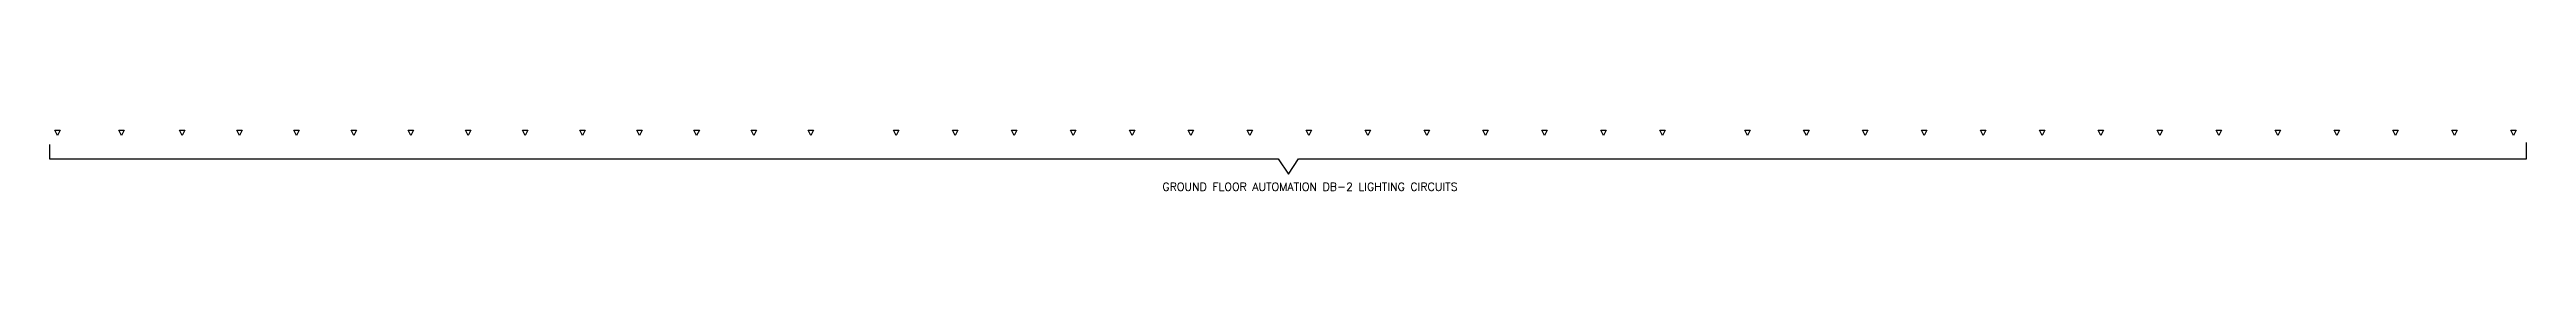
# Model space of a CAD drawing. Header units: inches. Extents: x 1505 to 45938, y 688 to 13260.
# Drawn here: x 3159 to 12406, y 688 to 914 of the extents above; entities that cross this region are included whole.
import ezdxf

# ---------------------------------------------------------------- set-up
doc = ezdxf.new("R2010")
doc.units = ezdxf.units.IN
doc.header["$MEASUREMENT"] = 0
doc.layers.add('ELC.CABLE', color=6, linetype='Continuous', lineweight=25)
doc.layers.add('ELEC TEXT', color=7, linetype='Continuous', lineweight=25)
doc.styles.add('ANAMIKA', font='romans.shx')

msp = doc.modelspace()

# ---------------------------------------------------------------- texts
at = {"layer": 'ELEC TEXT', "insert": (7314, 717.7), "char_height": 30, "width": 2323.187, "attachment_point": 1, "style": 'ANAMIKA'}
msp.add_mtext('GROUND FLOOR AUTOMATION DB-2 LIGHTING CIRCUITS', dxfattribs=at)

# ---------------------------------------------------------------- linework, layer by layer
at = {"color": 7}
msp.add_lwpolyline([(3159.3, 860.3), (3159.3, 807.3), (7745.6, 807.3), (7784.6, 749.3), (7822.1, 807.8), (12406.4, 807.8), (12406.4, 868.8)], dxfattribs=at)
at = {"layer": 'ELC.CABLE'}
for points in [[(3189.3, 894.2), (3179.3, 914.2), (3199.3, 914.2)], [(3428.3, 894.2), (3418.3, 914.2), (3438.3, 914.2)], [(3654.9, 894.2), (3644.9, 914.2), (3664.9, 914.2)], [(3868.3, 894.2), (3858.3, 914.2), (3878.3, 914.2)], [(4081.6, 894.2), (4071.6, 914.2), (4091.6, 914.2)], [(4295, 894.2), (4285, 914.2), (4305, 914.2)], [(4508.4, 894.2), (4498.4, 914.2), (4518.4, 914.2)], [(4721.8, 894.2), (4711.8, 914.2), (4731.8, 914.2)], [(4935.1, 894.2), (4925.1, 914.2), (4945.1, 914.2)], [(5148.5, 894.2), (5138.5, 914.2), (5158.5, 914.2)], [(5361.9, 894.2), (5351.9, 914.2), (5371.9, 914.2)], [(5575.2, 894.2), (5565.2, 914.2), (5585.2, 914.2)], [(5788.6, 894.2), (5778.6, 914.2), (5798.6, 914.2)], [(6002, 894.2), (5992, 914.2), (6012, 914.2)], [(6320.6, 894.2), (6310.6, 914.2), (6330.6, 914.2)], [(6540.6, 894.2), (6530.6, 914.2), (6550.6, 914.2)], [(6760.6, 894.2), (6750.6, 914.2), (6770.6, 914.2)], [(6980.6, 894.2), (6970.6, 914.2), (6990.6, 914.2)], [(7200.6, 894.2), (7190.6, 914.2), (7210.6, 914.2)], [(7420.6, 894.2), (7410.6, 914.2), (7430.6, 914.2)], [(7640.6, 894.2), (7630.6, 914.2), (7650.6, 914.2)], [(7860.6, 894.2), (7850.6, 914.2), (7870.6, 914.2)], [(8080.6, 894.2), (8070.6, 914.2), (8090.6, 914.2)], [(8300.6, 894.2), (8290.6, 914.2), (8310.6, 914.2)], [(8520.6, 894.2), (8510.6, 914.2), (8530.6, 914.2)], [(8740.6, 894.2), (8730.6, 914.2), (8750.6, 914.2)], [(8960.6, 894.2), (8950.6, 914.2), (8970.6, 914.2)], [(9180.6, 894.2), (9170.6, 914.2), (9190.6, 914.2)], [(9498, 894.2), (9488, 914.2), (9508, 914.2)], [(9718, 894.2), (9708, 914.2), (9728, 914.2)], [(9938, 894.2), (9928, 914.2), (9948, 914.2)], [(10158, 894.2), (10148, 914.2), (10168, 914.2)], [(10378, 894.2), (10368, 914.2), (10388, 914.2)], [(10598, 894.2), (10588, 914.2), (10608, 914.2)], [(10818, 894.2), (10808, 914.2), (10828, 914.2)], [(11038, 894.2), (11028, 914.2), (11048, 914.2)], [(11258, 894.2), (11248, 914.2), (11268, 914.2)], [(11478, 894.2), (11468, 914.2), (11488, 914.2)], [(11698, 894.2), (11688, 914.2), (11708, 914.2)], [(11918, 894.2), (11908, 914.2), (11928, 914.2)], [(12138, 894.2), (12128, 914.2), (12148, 914.2)], [(12358, 894.2), (12348, 914.2), (12368, 914.2)]]:
    msp.add_lwpolyline(points, close=True, dxfattribs=at)

msp.set_redraw_order([(e.dxf.handle, doc.entitydb.next_handle()) for e in msp.query("TEXT MTEXT ATTDEF DIMENSION ARC_DIMENSION")])  # texts and dimensions are drawn at this point

doc.saveas('drawing.dxf')
